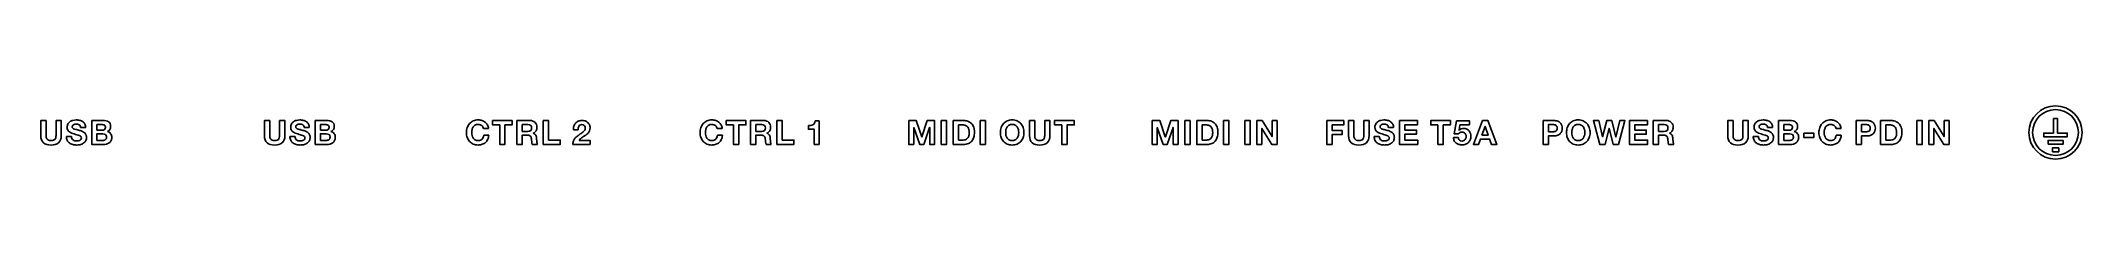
# Model space of a CAD drawing. Header units: millimetres. Extents: x -172 to 211, y 60 to 70.
import ezdxf

# ---------------------------------------------------------------- set-up
doc = ezdxf.new("R2010")
doc.units = ezdxf.units.MM
doc.layers.add('CUT', color=7, linetype='Continuous')

msp = doc.modelspace()

# ---------------------------------------------------------------- linework, layer by layer
at = {"layer": 'CUT'}
for points in [[(-170.85, 64.7), (-170.85, 67.5), (-171.84, 67.5), (-171.84, 64.7)], [(-168, 64.7), (-168, 67.5), (-168.99, 67.5), (-168.99, 64.7)], [(-164.37, 66.16), (-163.42, 66.16)], [(-162.3, 67.5), (-162.3, 63), (-160.12, 63)], [(-160.18, 67.5), (-162.3, 67.5)], [(-161.31, 65.68), (-161.31, 66.73), (-160.38, 66.73)], [(-160.31, 65.68), (-161.31, 65.68)], [(-128.92, 64.7), (-128.92, 67.5), (-129.91, 67.5), (-129.91, 64.7)], [(-126.07, 64.7), (-126.07, 67.5), (-127.06, 67.5), (-127.06, 64.7)], [(-122.45, 66.16), (-121.49, 66.16)], [(-120.38, 67.5), (-120.38, 63), (-118.19, 63)], [(-118.26, 67.5), (-120.38, 67.5)], [(-119.39, 65.68), (-119.39, 66.73), (-118.46, 66.73)], [(-118.38, 65.68), (-119.39, 65.68)], [(-88.83, 65.99), (-87.87, 65.99)], [(-85.78, 66.67), (-85.78, 63), (-84.8, 63), (-84.8, 66.67), (-83.45, 66.67), (-83.45, 67.5), (-87.13, 67.5), (-87.13, 66.67), (-85.78, 66.67)], [(-82.55, 67.5), (-82.55, 63), (-81.56, 63), (-81.56, 64.76), (-80.57, 64.76)], [(-80.13, 67.5), (-82.55, 67.5)], [(-81.56, 65.46), (-81.56, 66.73), (-80.48, 66.73)], [(-80.48, 65.46), (-81.56, 65.46)], [(-79.52, 65.12), (-79.52, 65.13)], [(-77.62, 67.5), (-77.62, 63), (-74.44, 63), (-74.44, 63.83), (-76.63, 63.83), (-76.63, 67.5), (-77.62, 67.5)], [(-71.96, 65.72), (-71.1, 65.72)], [(-45, 65.99), (-44.05, 65.99)], [(-41.96, 66.67), (-41.96, 63), (-40.97, 63), (-40.97, 66.67), (-39.62, 66.67), (-39.62, 67.5), (-43.31, 67.5), (-43.31, 66.67), (-41.96, 66.67)], [(-38.73, 67.5), (-38.73, 63), (-37.74, 63), (-37.74, 64.76), (-36.75, 64.76)], [(-36.3, 67.5), (-38.73, 67.5)], [(-37.74, 65.46), (-37.74, 66.73), (-36.65, 66.73)], [(-36.65, 65.46), (-37.74, 65.46)], [(-35.7, 65.12), (-35.7, 65.13)], [(-33.8, 67.5), (-33.8, 63), (-30.62, 63), (-30.62, 63.83), (-32.81, 63.83), (-32.81, 67.5), (-33.8, 67.5)], [(-27.9, 66.54), (-27.9, 65.86), (-26.79, 65.86), (-26.79, 63), (-25.89, 63)], [(-25.89, 63), (-25.89, 67.41), (-26.61, 67.41)], [(-9.07, 67.5), (-9.07, 63), (-8.14, 63), (-8.14, 66.16), (-8.13, 66.16), (-7.02, 63), (-6.26, 63), (-5.16, 66.19), (-5.15, 66.19), (-5.15, 63), (-4.22, 63), (-4.22, 67.5), (-5.61, 67.5), (-6.61, 64.41), (-6.62, 64.41), (-7.67, 67.5), (-9.07, 67.5)], [(-2.97, 67.5), (-2.97, 63), (-1.98, 63), (-1.98, 67.5), (-2.97, 67.5)], [(-0.73, 67.5), (-0.73, 63), (1.21, 63)], [(1.21, 67.5), (-0.73, 67.5)], [(0.26, 63.83), (0.26, 66.67), (0.96, 66.67)], [(4.31, 67.5), (4.31, 63), (5.3, 63), (5.3, 67.5), (4.31, 67.5)], [(14.56, 64.7), (14.56, 67.5), (13.57, 67.5), (13.57, 64.7)], [(17.41, 64.7), (17.41, 67.5), (16.42, 67.5), (16.42, 64.7)], [(19.63, 66.67), (19.63, 63), (20.62, 63), (20.62, 66.67), (21.97, 66.67), (21.97, 67.5), (18.28, 67.5), (18.28, 66.67), (19.63, 66.67)], [(36.6, 67.5), (36.6, 63), (37.52, 63), (37.52, 66.16), (37.54, 66.16), (38.64, 63), (39.4, 63), (40.5, 66.19), (40.52, 66.19), (40.52, 63), (41.44, 63), (41.44, 67.5), (40.05, 67.5), (39.05, 64.41), (39.04, 64.41), (37.99, 67.5), (36.6, 67.5)], [(42.69, 67.5), (42.69, 63), (43.68, 63), (43.68, 67.5), (42.69, 67.5)], [(44.93, 67.5), (44.93, 63), (46.87, 63)], [(46.87, 67.5), (44.93, 67.5)], [(45.92, 63.83), (45.92, 66.67), (46.62, 66.67)], [(49.98, 67.5), (49.98, 63), (50.97, 63), (50.97, 67.5), (49.98, 67.5)], [(53.97, 67.5), (53.97, 63), (54.96, 63), (54.96, 67.5), (53.97, 67.5)], [(56.2, 67.5), (56.2, 63), (57.13, 63), (57.13, 66.01), (57.14, 66.01), (59.01, 63), (60, 63), (60, 67.5), (59.08, 67.5), (59.08, 64.48), (59.06, 64.48), (57.19, 67.5), (56.2, 67.5)], [(69.32, 67.5), (69.32, 63), (70.31, 63), (70.31, 64.86), (72.2, 64.86), (72.2, 65.63), (70.31, 65.63), (70.31, 66.67), (72.49, 66.67), (72.49, 67.5), (69.32, 67.5)], [(74.41, 64.7), (74.41, 67.5), (73.42, 67.5), (73.42, 64.7)], [(77.26, 64.7), (77.26, 67.5), (76.27, 67.5), (76.27, 64.7)], [(80.88, 66.16), (81.84, 66.16)], [(82.95, 67.5), (82.95, 63), (86.37, 63), (86.37, 63.83), (83.94, 63.83), (83.94, 64.93), (86.12, 64.93), (86.12, 65.7), (83.94, 65.7), (83.94, 66.67), (86.32, 66.67), (86.32, 67.5), (82.95, 67.5)], [(90.16, 66.67), (90.16, 63), (91.15, 63), (91.15, 66.67), (92.5, 66.67), (92.5, 67.5), (88.82, 67.5), (88.82, 66.67), (90.16, 66.67)], [(96.11, 66.67), (96.11, 67.41), (93.65, 67.41), (93.22, 64.97), (94.02, 64.97)], [(94.13, 65.66), (94.12, 65.67), (94.29, 66.67), (96.11, 66.67)], [(98.51, 67.5), (96.81, 63), (97.8, 63), (98.16, 64), (99.84, 64), (100.18, 63), (101.21, 63), (99.52, 67.5), (98.51, 67.5)], [(98.41, 64.74), (99, 66.39), (99.01, 66.39), (99.58, 64.74), (98.41, 64.74)], [(109.88, 67.5), (109.88, 63), (110.87, 63), (110.87, 64.61), (111.91, 64.61)], [(111.91, 67.5), (109.88, 67.5)], [(110.87, 65.38), (110.87, 66.73), (111.64, 66.73)], [(111.64, 65.38), (110.87, 65.38)], [(124.03, 63), (125.24, 67.5), (124.27, 67.5), (123.53, 64.4), (123.52, 64.4), (122.75, 67.5), (121.83, 67.5), (121.04, 64.44), (121.03, 64.44), (120.32, 67.5), (119.33, 67.5), (120.52, 63), (121.52, 63), (122.27, 66.06), (122.29, 66.06), (123.05, 63), (124.03, 63)], [(126.07, 67.5), (126.07, 63), (129.49, 63), (129.49, 63.83), (127.06, 63.83), (127.06, 64.93), (129.24, 64.93), (129.24, 65.7), (127.06, 65.7), (127.06, 66.67), (129.44, 66.67), (129.44, 67.5), (126.07, 67.5)], [(130.54, 67.5), (130.54, 63), (131.53, 63), (131.53, 64.76), (132.52, 64.76)], [(132.96, 67.5), (130.54, 67.5)], [(131.53, 65.46), (131.53, 66.73), (132.61, 66.73)], [(132.61, 65.46), (131.53, 65.46)], [(133.57, 65.12), (133.57, 65.13)], [(145.5, 64.7), (145.5, 67.5), (144.51, 67.5), (144.51, 64.7)], [(148.35, 64.7), (148.35, 67.5), (147.36, 67.5), (147.36, 64.7)], [(151.97, 66.16), (152.93, 66.16)], [(154.04, 67.5), (154.04, 63), (156.22, 63)], [(156.16, 67.5), (154.04, 67.5)], [(155.03, 65.68), (155.03, 66.73), (155.96, 66.73)], [(156.04, 65.68), (155.03, 65.68)], [(158.76, 65.11), (158.76, 64.34), (160.66, 64.34), (160.66, 65.11), (158.76, 65.11)], [(164.8, 65.99), (165.76, 65.99)], [(168.6, 67.5), (168.6, 63), (169.59, 63), (169.59, 64.61), (170.63, 64.61)], [(170.63, 67.5), (168.6, 67.5)], [(169.59, 65.38), (169.59, 66.73), (170.36, 66.73)], [(170.36, 65.38), (169.59, 65.38)], [(173.18, 67.5), (173.18, 63), (175.13, 63)], [(175.13, 67.5), (173.18, 67.5)], [(174.17, 63.83), (174.17, 66.67), (174.88, 66.67)], [(179.99, 67.5), (179.99, 63), (180.97, 63), (180.97, 67.5), (179.99, 67.5)], [(182.22, 67.5), (182.22, 63), (183.15, 63), (183.15, 66.01), (183.16, 66.01), (185.03, 63), (186.02, 63), (186.02, 67.5), (185.1, 67.5), (185.1, 64.48), (185.08, 64.48), (183.21, 67.5), (182.22, 67.5)], [(205.62, 65.15), (203.77, 65.15), (203.77, 64.45), (208.18, 64.45), (208.18, 65.15), (206.32, 65.15), (206.32, 67.85), (205.62, 67.85), (205.62, 65.15)], [(-166.09, 64.49), (-167.05, 64.49)], [(-161.31, 63.77), (-161.31, 65), (-160.23, 65)], [(-160.25, 63.77), (-161.31, 63.77)], [(-124.17, 64.49), (-125.13, 64.49)], [(-119.39, 63.77), (-119.39, 65), (-118.31, 65)], [(-118.33, 63.77), (-119.39, 63.77)], [(-87.83, 64.73), (-88.79, 64.73)], [(-79.67, 63), (-78.68, 63)], [(-72.06, 63), (-68.82, 63), (-68.82, 63.77), (-70.9, 63.77)], [(-44.01, 64.73), (-44.97, 64.73)], [(-35.84, 63), (-34.85, 63)], [(1.14, 63.83), (0.26, 63.83)], [(46.8, 63.83), (45.92, 63.83)], [(79.16, 64.49), (78.2, 64.49)], [(93.97, 64.31), (93.08, 64.31)], [(133.42, 63), (134.41, 63)], [(150.25, 64.49), (149.29, 64.49)], [(155.03, 63.77), (155.03, 65), (156.11, 65)], [(156.09, 63.77), (155.03, 63.77)], [(165.8, 64.73), (164.84, 64.73)], [(175.06, 63.83), (174.17, 63.83)], [(204.57, 63.05), (207.38, 63.05), (207.38, 63.75), (204.57, 63.75), (204.57, 63.05)], [(205.38, 61.65), (206.57, 61.65), (206.57, 62.35), (205.38, 62.35), (205.38, 61.65)]]:
    msp.add_lwpolyline(points, dxfattribs=at)
for points, knots in [([(210.98, 65.25), (210.98, 68.01), (208.74, 70.25), (205.98, 70.25), (203.21, 70.25), (200.98, 68.01), (200.98, 65.25), (200.98, 62.49), (203.21, 60.25), (205.98, 60.25), (208.74, 60.25), (210.98, 62.49), (210.98, 65.25)], [0, 0, 0, 0, 1, 1, 1, 2, 2, 2, 3, 3, 3, 4, 4, 4, 4]), ([(205.98, 60.95), (203.6, 60.95), (201.68, 62.88), (201.68, 65.25), (201.68, 67.62), (203.6, 69.55), (205.98, 69.55), (208.35, 69.55), (210.27, 67.62), (210.27, 65.25), (210.27, 62.88), (208.35, 60.95), (205.98, 60.95)], [0, 0, 0, 0, 1, 1, 1, 2, 2, 2, 3, 3, 3, 4, 4, 4, 4]), ([(-167.05, 64.49), (-167.06, 64.22), (-167.01, 63.98), (-166.9, 63.78), (-166.8, 63.57), (-166.65, 63.41), (-166.48, 63.28), (-166.3, 63.15), (-166.09, 63.05), (-165.86, 62.99), (-165.62, 62.93), (-165.38, 62.9), (-165.14, 62.9), (-164.83, 62.9), (-164.56, 62.93), (-164.33, 63.01), (-164.09, 63.08), (-163.9, 63.18), (-163.74, 63.31), (-163.58, 63.43), (-163.46, 63.59), (-163.38, 63.76), (-163.3, 63.94), (-163.26, 64.13), (-163.26, 64.34), (-163.26, 64.59), (-163.32, 64.8), (-163.43, 64.96), (-163.53, 65.12), (-163.66, 65.25), (-163.81, 65.34), (-163.95, 65.44), (-164.1, 65.51), (-164.25, 65.56), (-164.4, 65.6), (-164.52, 65.63), (-164.6, 65.65)], [0, 0, 0, 0, 1, 1, 1, 2, 2, 2, 3, 3, 3, 4, 4, 4, 5, 5, 5, 6, 6, 6, 7, 7, 7, 8, 8, 8, 9, 9, 9, 10, 10, 10, 11, 11, 11, 12, 12, 12, 12]), ([(-163.42, 66.16), (-163.42, 66.42), (-163.47, 66.64), (-163.56, 66.82), (-163.66, 67.01), (-163.8, 67.16), (-163.96, 67.27), (-164.13, 67.39), (-164.32, 67.48), (-164.54, 67.53), (-164.76, 67.58), (-164.98, 67.61), (-165.22, 67.61), (-165.42, 67.61), (-165.62, 67.58), (-165.82, 67.53), (-166.02, 67.47), (-166.21, 67.39), (-166.37, 67.27), (-166.52, 67.16), (-166.65, 67.02), (-166.75, 66.85), (-166.85, 66.68), (-166.9, 66.48), (-166.9, 66.25), (-166.9, 66.04), (-166.86, 65.86), (-166.78, 65.72), (-166.71, 65.57), (-166.6, 65.45), (-166.48, 65.36), (-166.35, 65.26), (-166.21, 65.18), (-166.05, 65.12), (-165.89, 65.06), (-165.73, 65.01), (-165.56, 64.97)], [0, 0, 0, 0, 1, 1, 1, 2, 2, 2, 3, 3, 3, 4, 4, 4, 5, 5, 5, 6, 6, 6, 7, 7, 7, 8, 8, 8, 9, 9, 9, 10, 10, 10, 11, 11, 11, 12, 12, 12, 12]), ([(-164.6, 65.65), (-164.88, 65.72), (-165.11, 65.78), (-165.28, 65.82), (-165.46, 65.87), (-165.6, 65.92), (-165.69, 65.96), (-165.79, 66.01), (-165.86, 66.06), (-165.89, 66.11), (-165.93, 66.17), (-165.94, 66.24), (-165.94, 66.33), (-165.94, 66.42), (-165.92, 66.5), (-165.88, 66.57), (-165.84, 66.63), (-165.78, 66.68), (-165.72, 66.72), (-165.65, 66.77), (-165.58, 66.8), (-165.5, 66.81), (-165.42, 66.83), (-165.34, 66.84), (-165.26, 66.84), (-165.14, 66.84), (-165.03, 66.83), (-164.93, 66.81), (-164.82, 66.79), (-164.73, 66.75), (-164.65, 66.7), (-164.57, 66.65), (-164.51, 66.58), (-164.46, 66.49), (-164.41, 66.4), (-164.38, 66.29), (-164.37, 66.16)], [0, 0, 0, 0, 1, 1, 1, 2, 2, 2, 3, 3, 3, 4, 4, 4, 5, 5, 5, 6, 6, 6, 7, 7, 7, 8, 8, 8, 9, 9, 9, 10, 10, 10, 11, 11, 11, 12, 12, 12, 12]), ([(-160.38, 66.73), (-160.3, 66.73), (-160.21, 66.72), (-160.13, 66.71), (-160.05, 66.69), (-159.97, 66.67), (-159.91, 66.63), (-159.85, 66.59), (-159.8, 66.54), (-159.76, 66.47), (-159.72, 66.41), (-159.7, 66.32), (-159.7, 66.21), (-159.7, 66.03), (-159.76, 65.89), (-159.87, 65.8), (-159.99, 65.72), (-160.13, 65.68), (-160.31, 65.68)], [0, 0, 0, 0, 1, 1, 1, 2, 2, 2, 3, 3, 3, 4, 4, 4, 5, 5, 5, 6, 6, 6, 6]), ([(-159.36, 65.45), (-159.16, 65.54), (-159, 65.67), (-158.9, 65.82), (-158.8, 65.97), (-158.75, 66.16), (-158.75, 66.38), (-158.75, 66.59), (-158.78, 66.77), (-158.85, 66.91), (-158.92, 67.06), (-159.02, 67.17), (-159.14, 67.26), (-159.27, 67.34), (-159.42, 67.41), (-159.6, 67.44), (-159.77, 67.48), (-159.97, 67.5), (-160.18, 67.5)], [0, 0, 0, 0, 1, 1, 1, 2, 2, 2, 3, 3, 3, 4, 4, 4, 5, 5, 5, 6, 6, 6, 6]), ([(-160.12, 63), (-159.92, 63), (-159.72, 63.03), (-159.53, 63.08), (-159.34, 63.13), (-159.17, 63.2), (-159.02, 63.31), (-158.87, 63.41), (-158.75, 63.55), (-158.66, 63.72), (-158.58, 63.88), (-158.53, 64.08), (-158.53, 64.3), (-158.53, 64.59), (-158.6, 64.83), (-158.74, 65.03), (-158.87, 65.23), (-159.08, 65.37), (-159.36, 65.45)], [0, 0, 0, 0, 1, 1, 1, 2, 2, 2, 3, 3, 3, 4, 4, 4, 5, 5, 5, 6, 6, 6, 6]), ([(-125.13, 64.49), (-125.13, 64.22), (-125.08, 63.98), (-124.98, 63.78), (-124.87, 63.57), (-124.73, 63.41), (-124.55, 63.28), (-124.37, 63.15), (-124.17, 63.05), (-123.93, 62.99), (-123.7, 62.93), (-123.46, 62.9), (-123.21, 62.9), (-122.9, 62.9), (-122.63, 62.93), (-122.4, 63.01), (-122.17, 63.08), (-121.97, 63.18), (-121.82, 63.31), (-121.66, 63.43), (-121.54, 63.59), (-121.46, 63.76), (-121.38, 63.94), (-121.34, 64.13), (-121.34, 64.34), (-121.34, 64.59), (-121.39, 64.8), (-121.5, 64.96), (-121.61, 65.12), (-121.73, 65.25), (-121.88, 65.34), (-122.03, 65.44), (-122.18, 65.51), (-122.33, 65.56), (-122.48, 65.6), (-122.59, 65.63), (-122.68, 65.65)], [0, 0, 0, 0, 1, 1, 1, 2, 2, 2, 3, 3, 3, 4, 4, 4, 5, 5, 5, 6, 6, 6, 7, 7, 7, 8, 8, 8, 9, 9, 9, 10, 10, 10, 11, 11, 11, 12, 12, 12, 12]), ([(-121.49, 66.16), (-121.49, 66.42), (-121.54, 66.64), (-121.64, 66.82), (-121.74, 67.01), (-121.87, 67.16), (-122.04, 67.27), (-122.21, 67.39), (-122.4, 67.48), (-122.62, 67.53), (-122.83, 67.58), (-123.06, 67.61), (-123.29, 67.61), (-123.49, 67.61), (-123.7, 67.58), (-123.9, 67.53), (-124.1, 67.47), (-124.28, 67.39), (-124.44, 67.27), (-124.6, 67.16), (-124.73, 67.02), (-124.83, 66.85), (-124.93, 66.68), (-124.98, 66.48), (-124.98, 66.25), (-124.98, 66.04), (-124.94, 65.86), (-124.86, 65.72), (-124.78, 65.57), (-124.68, 65.45), (-124.55, 65.36), (-124.43, 65.26), (-124.28, 65.18), (-124.13, 65.12), (-123.97, 65.06), (-123.8, 65.01), (-123.63, 64.97)], [0, 0, 0, 0, 1, 1, 1, 2, 2, 2, 3, 3, 3, 4, 4, 4, 5, 5, 5, 6, 6, 6, 7, 7, 7, 8, 8, 8, 9, 9, 9, 10, 10, 10, 11, 11, 11, 12, 12, 12, 12]), ([(-122.68, 65.65), (-122.96, 65.72), (-123.19, 65.78), (-123.36, 65.82), (-123.53, 65.87), (-123.67, 65.92), (-123.77, 65.96), (-123.87, 66.01), (-123.93, 66.06), (-123.97, 66.11), (-124, 66.17), (-124.02, 66.24), (-124.02, 66.33), (-124.02, 66.42), (-124, 66.5), (-123.96, 66.57), (-123.91, 66.63), (-123.86, 66.68), (-123.79, 66.72), (-123.73, 66.77), (-123.66, 66.8), (-123.58, 66.81), (-123.5, 66.83), (-123.42, 66.84), (-123.34, 66.84), (-123.22, 66.84), (-123.1, 66.83), (-123, 66.81), (-122.9, 66.79), (-122.81, 66.75), (-122.73, 66.7), (-122.65, 66.65), (-122.58, 66.58), (-122.53, 66.49), (-122.49, 66.4), (-122.46, 66.29), (-122.45, 66.16)], [0, 0, 0, 0, 1, 1, 1, 2, 2, 2, 3, 3, 3, 4, 4, 4, 5, 5, 5, 6, 6, 6, 7, 7, 7, 8, 8, 8, 9, 9, 9, 10, 10, 10, 11, 11, 11, 12, 12, 12, 12]), ([(-118.46, 66.73), (-118.37, 66.73), (-118.29, 66.72), (-118.2, 66.71), (-118.12, 66.69), (-118.05, 66.67), (-117.99, 66.63), (-117.92, 66.59), (-117.87, 66.54), (-117.84, 66.47), (-117.8, 66.41), (-117.78, 66.32), (-117.78, 66.21), (-117.78, 66.03), (-117.84, 65.89), (-117.95, 65.8), (-118.06, 65.72), (-118.21, 65.68), (-118.38, 65.68)], [0, 0, 0, 0, 1, 1, 1, 2, 2, 2, 3, 3, 3, 4, 4, 4, 5, 5, 5, 6, 6, 6, 6]), ([(-117.43, 65.45), (-117.23, 65.54), (-117.08, 65.67), (-116.97, 65.82), (-116.87, 65.97), (-116.82, 66.16), (-116.82, 66.38), (-116.82, 66.59), (-116.86, 66.77), (-116.92, 66.91), (-116.99, 67.06), (-117.09, 67.17), (-117.22, 67.26), (-117.34, 67.34), (-117.49, 67.41), (-117.67, 67.44), (-117.85, 67.48), (-118.04, 67.5), (-118.26, 67.5)], [0, 0, 0, 0, 1, 1, 1, 2, 2, 2, 3, 3, 3, 4, 4, 4, 5, 5, 5, 6, 6, 6, 6]), ([(-118.19, 63), (-117.99, 63), (-117.8, 63.03), (-117.61, 63.08), (-117.41, 63.13), (-117.24, 63.2), (-117.09, 63.31), (-116.95, 63.41), (-116.83, 63.55), (-116.74, 63.72), (-116.65, 63.88), (-116.61, 64.08), (-116.61, 64.3), (-116.61, 64.59), (-116.67, 64.83), (-116.81, 65.03), (-116.95, 65.23), (-117.15, 65.37), (-117.43, 65.45)], [0, 0, 0, 0, 1, 1, 1, 2, 2, 2, 3, 3, 3, 4, 4, 4, 5, 5, 5, 6, 6, 6, 6]), ([(-87.87, 65.99), (-87.9, 66.25), (-87.97, 66.48), (-88.09, 66.68), (-88.2, 66.88), (-88.34, 67.05), (-88.52, 67.19), (-88.69, 67.32), (-88.89, 67.43), (-89.11, 67.5), (-89.33, 67.57), (-89.56, 67.61), (-89.81, 67.61), (-90.16, 67.61), (-90.47, 67.55), (-90.74, 67.42), (-91.02, 67.3), (-91.25, 67.13), (-91.44, 66.92), (-91.63, 66.71), (-91.77, 66.45), (-91.87, 66.17), (-91.97, 65.88), (-92.02, 65.57), (-92.02, 65.23), (-92.02, 64.9), (-91.97, 64.6), (-91.87, 64.31), (-91.77, 64.03), (-91.63, 63.78), (-91.44, 63.57), (-91.25, 63.36), (-91.02, 63.2), (-90.74, 63.08), (-90.47, 62.96), (-90.16, 62.9), (-89.81, 62.9), (-89.53, 62.9), (-89.28, 62.94), (-89.05, 63.03), (-88.82, 63.11), (-88.62, 63.23), (-88.44, 63.39), (-88.27, 63.55), (-88.13, 63.74), (-88.03, 63.97), (-87.92, 64.2), (-87.86, 64.45), (-87.83, 64.73)], [0, 0, 0, 0, 1, 1, 1, 2, 2, 2, 3, 3, 3, 4, 4, 4, 5, 5, 5, 6, 6, 6, 7, 7, 7, 8, 8, 8, 9, 9, 9, 10, 10, 10, 11, 11, 11, 12, 12, 12, 13, 13, 13, 14, 14, 14, 15, 15, 15, 16, 16, 16, 16]), ([(-88.79, 64.73), (-88.83, 64.43), (-88.93, 64.19), (-89.1, 64), (-89.27, 63.82), (-89.51, 63.72), (-89.81, 63.72), (-90.03, 63.72), (-90.22, 63.77), (-90.38, 63.85), (-90.53, 63.94), (-90.66, 64.05), (-90.76, 64.2), (-90.85, 64.34), (-90.92, 64.5), (-90.97, 64.68), (-91.01, 64.86), (-91.03, 65.04), (-91.03, 65.23), (-91.03, 65.43), (-91.01, 65.62), (-90.97, 65.8), (-90.92, 65.99), (-90.85, 66.15), (-90.76, 66.3), (-90.66, 66.44), (-90.53, 66.56), (-90.38, 66.65), (-90.22, 66.73), (-90.03, 66.78), (-89.81, 66.78), (-89.69, 66.78), (-89.57, 66.76), (-89.46, 66.72), (-89.35, 66.68), (-89.25, 66.62), (-89.16, 66.55), (-89.07, 66.48), (-89, 66.39), (-88.94, 66.3), (-88.88, 66.2), (-88.85, 66.1), (-88.83, 65.99)], [0, 0, 0, 0, 1, 1, 1, 2, 2, 2, 3, 3, 3, 4, 4, 4, 5, 5, 5, 6, 6, 6, 7, 7, 7, 8, 8, 8, 9, 9, 9, 10, 10, 10, 11, 11, 11, 12, 12, 12, 13, 13, 13, 14, 14, 14, 14]), ([(-80.48, 66.73), (-80.25, 66.73), (-80.08, 66.68), (-79.97, 66.58), (-79.85, 66.48), (-79.8, 66.33), (-79.8, 66.11), (-79.8, 65.88), (-79.85, 65.72), (-79.97, 65.62), (-80.08, 65.51), (-80.25, 65.46), (-80.48, 65.46)], [0, 0, 0, 0, 1, 1, 1, 2, 2, 2, 3, 3, 3, 4, 4, 4, 4]), ([(-79.52, 65.13), (-79.27, 65.23), (-79.09, 65.38), (-78.97, 65.57), (-78.86, 65.76), (-78.81, 65.99), (-78.81, 66.26), (-78.81, 66.43), (-78.84, 66.59), (-78.9, 66.74), (-78.96, 66.89), (-79.05, 67.02), (-79.16, 67.13), (-79.28, 67.25), (-79.42, 67.34), (-79.58, 67.4), (-79.74, 67.47), (-79.92, 67.5), (-80.13, 67.5)], [0, 0, 0, 0, 1, 1, 1, 2, 2, 2, 3, 3, 3, 4, 4, 4, 5, 5, 5, 6, 6, 6, 6]), ([(-78.86, 64.07), (-78.87, 64.18), (-78.89, 64.29), (-78.91, 64.41), (-78.94, 64.52), (-78.97, 64.62), (-79.02, 64.72), (-79.07, 64.81), (-79.14, 64.89), (-79.22, 64.96), (-79.3, 65.03), (-79.4, 65.08), (-79.52, 65.12)], [0, 0, 0, 0, 1, 1, 1, 2, 2, 2, 3, 3, 3, 4, 4, 4, 4]), ([(-71.1, 65.72), (-71.1, 65.83), (-71.09, 65.95), (-71.07, 66.07), (-71.04, 66.19), (-71, 66.3), (-70.95, 66.4), (-70.89, 66.5), (-70.82, 66.58), (-70.73, 66.64), (-70.64, 66.7), (-70.53, 66.73), (-70.4, 66.73), (-70.21, 66.73), (-70.05, 66.67), (-69.92, 66.55), (-69.8, 66.43), (-69.74, 66.26), (-69.74, 66.05), (-69.74, 65.92), (-69.77, 65.8), (-69.83, 65.69), (-69.89, 65.59), (-69.97, 65.49), (-70.06, 65.41), (-70.15, 65.32), (-70.25, 65.25), (-70.36, 65.18), (-70.47, 65.11), (-70.57, 65.04), (-70.67, 64.97), (-70.85, 64.84), (-71.03, 64.71), (-71.2, 64.59), (-71.37, 64.46), (-71.52, 64.32), (-71.65, 64.18), (-71.77, 64.03), (-71.87, 63.86), (-71.95, 63.67), (-72.02, 63.48), (-72.06, 63.26), (-72.06, 63)], [0, 0, 0, 0, 1, 1, 1, 2, 2, 2, 3, 3, 3, 4, 4, 4, 5, 5, 5, 6, 6, 6, 7, 7, 7, 8, 8, 8, 9, 9, 9, 10, 10, 10, 11, 11, 11, 12, 12, 12, 13, 13, 13, 14, 14, 14, 14]), ([(-70.9, 63.77), (-70.8, 63.92), (-70.67, 64.05), (-70.53, 64.17), (-70.38, 64.28), (-70.24, 64.39), (-70.09, 64.48), (-69.93, 64.58), (-69.78, 64.68), (-69.63, 64.78), (-69.49, 64.88), (-69.35, 65), (-69.23, 65.12), (-69.12, 65.24), (-69.02, 65.39), (-68.95, 65.55), (-68.88, 65.71), (-68.84, 65.9), (-68.84, 66.12), (-68.84, 66.33), (-68.88, 66.53), (-68.97, 66.7), (-69.05, 66.87), (-69.16, 67.02), (-69.3, 67.13), (-69.44, 67.25), (-69.6, 67.34), (-69.78, 67.41), (-69.96, 67.47), (-70.15, 67.5), (-70.36, 67.5), (-70.62, 67.5), (-70.86, 67.45), (-71.06, 67.36), (-71.26, 67.27), (-71.43, 67.15), (-71.57, 66.99), (-71.7, 66.82), (-71.8, 66.64), (-71.87, 66.42), (-71.94, 66.2), (-71.97, 65.97), (-71.96, 65.72)], [0, 0, 0, 0, 1, 1, 1, 2, 2, 2, 3, 3, 3, 4, 4, 4, 5, 5, 5, 6, 6, 6, 7, 7, 7, 8, 8, 8, 9, 9, 9, 10, 10, 10, 11, 11, 11, 12, 12, 12, 13, 13, 13, 14, 14, 14, 14]), ([(-44.05, 65.99), (-44.08, 66.25), (-44.15, 66.48), (-44.26, 66.68), (-44.37, 66.88), (-44.52, 67.05), (-44.69, 67.19), (-44.87, 67.32), (-45.06, 67.43), (-45.28, 67.5), (-45.51, 67.57), (-45.74, 67.61), (-45.99, 67.61), (-46.33, 67.61), (-46.64, 67.55), (-46.92, 67.42), (-47.19, 67.3), (-47.42, 67.13), (-47.61, 66.92), (-47.8, 66.71), (-47.95, 66.45), (-48.05, 66.17), (-48.15, 65.88), (-48.2, 65.57), (-48.2, 65.23), (-48.2, 64.9), (-48.15, 64.6), (-48.05, 64.31), (-47.95, 64.03), (-47.8, 63.78), (-47.61, 63.57), (-47.42, 63.36), (-47.19, 63.2), (-46.92, 63.08), (-46.64, 62.96), (-46.33, 62.9), (-45.99, 62.9), (-45.71, 62.9), (-45.46, 62.94), (-45.22, 63.03), (-44.99, 63.11), (-44.79, 63.23), (-44.62, 63.39), (-44.45, 63.55), (-44.31, 63.74), (-44.2, 63.97), (-44.1, 64.2), (-44.03, 64.45), (-44.01, 64.73)], [0, 0, 0, 0, 1, 1, 1, 2, 2, 2, 3, 3, 3, 4, 4, 4, 5, 5, 5, 6, 6, 6, 7, 7, 7, 8, 8, 8, 9, 9, 9, 10, 10, 10, 11, 11, 11, 12, 12, 12, 13, 13, 13, 14, 14, 14, 15, 15, 15, 16, 16, 16, 16]), ([(-44.97, 64.73), (-45, 64.43), (-45.11, 64.19), (-45.28, 64), (-45.45, 63.82), (-45.68, 63.72), (-45.99, 63.72), (-46.21, 63.72), (-46.4, 63.77), (-46.55, 63.85), (-46.71, 63.94), (-46.84, 64.05), (-46.93, 64.2), (-47.03, 64.34), (-47.1, 64.5), (-47.14, 64.68), (-47.19, 64.86), (-47.21, 65.04), (-47.21, 65.23), (-47.21, 65.43), (-47.19, 65.62), (-47.14, 65.8), (-47.1, 65.99), (-47.03, 66.15), (-46.93, 66.3), (-46.84, 66.44), (-46.71, 66.56), (-46.55, 66.65), (-46.4, 66.73), (-46.21, 66.78), (-45.99, 66.78), (-45.87, 66.78), (-45.75, 66.76), (-45.64, 66.72), (-45.53, 66.68), (-45.43, 66.62), (-45.34, 66.55), (-45.25, 66.48), (-45.18, 66.39), (-45.12, 66.3), (-45.06, 66.2), (-45.02, 66.1), (-45, 65.99)], [0, 0, 0, 0, 1, 1, 1, 2, 2, 2, 3, 3, 3, 4, 4, 4, 5, 5, 5, 6, 6, 6, 7, 7, 7, 8, 8, 8, 9, 9, 9, 10, 10, 10, 11, 11, 11, 12, 12, 12, 13, 13, 13, 14, 14, 14, 14]), ([(-36.65, 66.73), (-36.43, 66.73), (-36.26, 66.68), (-36.14, 66.58), (-36.03, 66.48), (-35.97, 66.33), (-35.97, 66.11), (-35.97, 65.88), (-36.03, 65.72), (-36.14, 65.62), (-36.26, 65.51), (-36.43, 65.46), (-36.65, 65.46)], [0, 0, 0, 0, 1, 1, 1, 2, 2, 2, 3, 3, 3, 4, 4, 4, 4]), ([(-35.7, 65.13), (-35.44, 65.23), (-35.26, 65.38), (-35.15, 65.57), (-35.04, 65.76), (-34.98, 65.99), (-34.98, 66.26), (-34.98, 66.43), (-35.01, 66.59), (-35.07, 66.74), (-35.14, 66.89), (-35.22, 67.02), (-35.34, 67.13), (-35.45, 67.25), (-35.59, 67.34), (-35.76, 67.4), (-35.92, 67.47), (-36.1, 67.5), (-36.3, 67.5)], [0, 0, 0, 0, 1, 1, 1, 2, 2, 2, 3, 3, 3, 4, 4, 4, 5, 5, 5, 6, 6, 6, 6]), ([(-35.04, 64.07), (-35.05, 64.18), (-35.06, 64.29), (-35.09, 64.41), (-35.11, 64.52), (-35.15, 64.62), (-35.2, 64.72), (-35.25, 64.81), (-35.31, 64.89), (-35.39, 64.96), (-35.47, 65.03), (-35.57, 65.08), (-35.7, 65.12)], [0, 0, 0, 0, 1, 1, 1, 2, 2, 2, 3, 3, 3, 4, 4, 4, 4]), ([(-26.61, 67.41), (-26.63, 67.24), (-26.68, 67.1), (-26.76, 66.99), (-26.84, 66.88), (-26.94, 66.78), (-27.06, 66.72), (-27.17, 66.65), (-27.3, 66.6), (-27.45, 66.57), (-27.59, 66.54), (-27.74, 66.53), (-27.9, 66.54)], [0, 0, 0, 0, 1, 1, 1, 2, 2, 2, 3, 3, 3, 4, 4, 4, 4]), ([(0.96, 66.67), (1.21, 66.67), (1.41, 66.63), (1.58, 66.56), (1.74, 66.49), (1.88, 66.39), (1.98, 66.26), (2.08, 66.13), (2.15, 65.98), (2.19, 65.8), (2.24, 65.61), (2.26, 65.41), (2.26, 65.18), (2.26, 64.93), (2.23, 64.72), (2.17, 64.55), (2.1, 64.38), (2.02, 64.24), (1.91, 64.13), (1.81, 64.02), (1.69, 63.95), (1.55, 63.9), (1.42, 63.86), (1.28, 63.83), (1.14, 63.83)], [0, 0, 0, 0, 1, 1, 1, 2, 2, 2, 3, 3, 3, 4, 4, 4, 5, 5, 5, 6, 6, 6, 7, 7, 7, 8, 8, 8, 8]), ([(1.21, 63), (1.55, 63), (1.85, 63.06), (2.11, 63.17), (2.36, 63.29), (2.57, 63.45), (2.74, 63.65), (2.91, 63.85), (3.04, 64.09), (3.12, 64.37), (3.21, 64.64), (3.25, 64.95), (3.25, 65.28), (3.25, 65.65), (3.2, 65.97), (3.1, 66.25), (2.99, 66.53), (2.85, 66.76), (2.67, 66.95), (2.48, 67.13), (2.27, 67.27), (2.02, 67.36), (1.77, 67.45), (1.5, 67.5), (1.21, 67.5)], [0, 0, 0, 0, 1, 1, 1, 2, 2, 2, 3, 3, 3, 4, 4, 4, 5, 5, 5, 6, 6, 6, 7, 7, 7, 8, 8, 8, 8]), ([(8.11, 65.23), (8.11, 64.9), (8.16, 64.6), (8.26, 64.31), (8.36, 64.03), (8.51, 63.78), (8.7, 63.57), (8.88, 63.36), (9.12, 63.2), (9.39, 63.08), (9.67, 62.96), (9.98, 62.9), (10.32, 62.9), (10.67, 62.9), (10.98, 62.96), (11.25, 63.08), (11.53, 63.2), (11.76, 63.36), (11.95, 63.57), (12.14, 63.78), (12.28, 64.03), (12.38, 64.31), (12.48, 64.6), (12.53, 64.9), (12.53, 65.23), (12.53, 65.57), (12.48, 65.88), (12.38, 66.17), (12.28, 66.45), (12.14, 66.71), (11.95, 66.92), (11.76, 67.13), (11.53, 67.3), (11.25, 67.42), (10.98, 67.55), (10.67, 67.61), (10.32, 67.61), (9.98, 67.61), (9.67, 67.55), (9.39, 67.42), (9.12, 67.3), (8.88, 67.13), (8.7, 66.92), (8.51, 66.71), (8.36, 66.45), (8.26, 66.17), (8.16, 65.88), (8.11, 65.57), (8.11, 65.23)], [0, 0, 0, 0, 1, 1, 1, 2, 2, 2, 3, 3, 3, 4, 4, 4, 5, 5, 5, 6, 6, 6, 7, 7, 7, 8, 8, 8, 9, 9, 9, 10, 10, 10, 11, 11, 11, 12, 12, 12, 13, 13, 13, 14, 14, 14, 15, 15, 15, 16, 16, 16, 16]), ([(9.1, 65.23), (9.1, 65.43), (9.12, 65.62), (9.16, 65.8), (9.21, 65.99), (9.28, 66.15), (9.38, 66.3), (9.47, 66.44), (9.6, 66.56), (9.75, 66.65), (9.91, 66.73), (10.1, 66.78), (10.32, 66.78), (10.54, 66.78), (10.73, 66.73), (10.89, 66.65), (11.04, 66.56), (11.17, 66.44), (11.27, 66.3), (11.36, 66.15), (11.43, 65.99), (11.48, 65.8), (11.52, 65.62), (11.54, 65.43), (11.54, 65.23), (11.54, 65.04), (11.52, 64.86), (11.48, 64.68), (11.43, 64.5), (11.36, 64.34), (11.27, 64.2), (11.17, 64.05), (11.04, 63.94), (10.89, 63.85), (10.73, 63.77), (10.54, 63.72), (10.32, 63.72), (10.1, 63.72), (9.91, 63.77), (9.75, 63.85), (9.6, 63.94), (9.47, 64.05), (9.38, 64.2), (9.28, 64.34), (9.21, 64.5), (9.16, 64.68), (9.12, 64.86), (9.1, 65.04), (9.1, 65.23)], [0, 0, 0, 0, 1, 1, 1, 2, 2, 2, 3, 3, 3, 4, 4, 4, 5, 5, 5, 6, 6, 6, 7, 7, 7, 8, 8, 8, 9, 9, 9, 10, 10, 10, 11, 11, 11, 12, 12, 12, 13, 13, 13, 14, 14, 14, 15, 15, 15, 16, 16, 16, 16]), ([(46.62, 66.67), (46.87, 66.67), (47.07, 66.63), (47.24, 66.56), (47.4, 66.49), (47.54, 66.39), (47.64, 66.26), (47.74, 66.13), (47.81, 65.98), (47.86, 65.8), (47.9, 65.61), (47.92, 65.41), (47.92, 65.18), (47.92, 64.93), (47.89, 64.72), (47.83, 64.55), (47.76, 64.38), (47.68, 64.24), (47.58, 64.13), (47.47, 64.02), (47.35, 63.95), (47.22, 63.9), (47.08, 63.86), (46.94, 63.83), (46.8, 63.83)], [0, 0, 0, 0, 1, 1, 1, 2, 2, 2, 3, 3, 3, 4, 4, 4, 5, 5, 5, 6, 6, 6, 7, 7, 7, 8, 8, 8, 8]), ([(46.87, 63), (47.21, 63), (47.51, 63.06), (47.77, 63.17), (48.02, 63.29), (48.23, 63.45), (48.4, 63.65), (48.57, 63.85), (48.7, 64.09), (48.79, 64.37), (48.87, 64.64), (48.91, 64.95), (48.91, 65.28), (48.91, 65.65), (48.86, 65.97), (48.76, 66.25), (48.65, 66.53), (48.51, 66.76), (48.33, 66.95), (48.15, 67.13), (47.93, 67.27), (47.68, 67.36), (47.43, 67.45), (47.16, 67.5), (46.87, 67.5)], [0, 0, 0, 0, 1, 1, 1, 2, 2, 2, 3, 3, 3, 4, 4, 4, 5, 5, 5, 6, 6, 6, 7, 7, 7, 8, 8, 8, 8]), ([(78.2, 64.49), (78.2, 64.22), (78.25, 63.98), (78.35, 63.78), (78.46, 63.57), (78.6, 63.41), (78.78, 63.28), (78.96, 63.15), (79.16, 63.05), (79.4, 62.99), (79.63, 62.93), (79.87, 62.9), (80.12, 62.9), (80.43, 62.9), (80.7, 62.93), (80.93, 63.01), (81.16, 63.08), (81.36, 63.18), (81.51, 63.31), (81.67, 63.43), (81.79, 63.59), (81.87, 63.76), (81.95, 63.94), (81.99, 64.13), (81.99, 64.34), (81.99, 64.59), (81.94, 64.8), (81.83, 64.96), (81.72, 65.12), (81.6, 65.25), (81.45, 65.34), (81.3, 65.44), (81.15, 65.51), (81, 65.56), (80.85, 65.6), (80.74, 65.63), (80.65, 65.65)], [0, 0, 0, 0, 1, 1, 1, 2, 2, 2, 3, 3, 3, 4, 4, 4, 5, 5, 5, 6, 6, 6, 7, 7, 7, 8, 8, 8, 9, 9, 9, 10, 10, 10, 11, 11, 11, 12, 12, 12, 12]), ([(81.84, 66.16), (81.84, 66.42), (81.79, 66.64), (81.69, 66.82), (81.59, 67.01), (81.46, 67.16), (81.29, 67.27), (81.12, 67.39), (80.93, 67.48), (80.71, 67.53), (80.5, 67.58), (80.27, 67.61), (80.04, 67.61), (79.83, 67.61), (79.63, 67.58), (79.43, 67.53), (79.23, 67.47), (79.05, 67.39), (78.89, 67.27), (78.73, 67.16), (78.6, 67.02), (78.5, 66.85), (78.4, 66.68), (78.35, 66.48), (78.35, 66.25), (78.35, 66.04), (78.39, 65.86), (78.47, 65.72), (78.55, 65.57), (78.65, 65.45), (78.78, 65.36), (78.9, 65.26), (79.04, 65.18), (79.2, 65.12), (79.36, 65.06), (79.53, 65.01), (79.7, 64.97)], [0, 0, 0, 0, 1, 1, 1, 2, 2, 2, 3, 3, 3, 4, 4, 4, 5, 5, 5, 6, 6, 6, 7, 7, 7, 8, 8, 8, 9, 9, 9, 10, 10, 10, 11, 11, 11, 12, 12, 12, 12]), ([(80.65, 65.65), (80.37, 65.72), (80.14, 65.78), (79.97, 65.82), (79.8, 65.87), (79.66, 65.92), (79.56, 65.96), (79.46, 66.01), (79.4, 66.06), (79.36, 66.11), (79.33, 66.17), (79.31, 66.24), (79.31, 66.33), (79.31, 66.42), (79.33, 66.5), (79.37, 66.57), (79.42, 66.63), (79.47, 66.68), (79.54, 66.72), (79.6, 66.77), (79.67, 66.8), (79.75, 66.81), (79.83, 66.83), (79.91, 66.84), (79.99, 66.84), (80.11, 66.84), (80.23, 66.83), (80.33, 66.81), (80.43, 66.79), (80.52, 66.75), (80.6, 66.7), (80.68, 66.65), (80.75, 66.58), (80.8, 66.49), (80.84, 66.4), (80.87, 66.29), (80.88, 66.16)], [0, 0, 0, 0, 1, 1, 1, 2, 2, 2, 3, 3, 3, 4, 4, 4, 5, 5, 5, 6, 6, 6, 7, 7, 7, 8, 8, 8, 9, 9, 9, 10, 10, 10, 11, 11, 11, 12, 12, 12, 12]), ([(94.02, 64.97), (94.11, 65.09), (94.2, 65.18), (94.31, 65.24), (94.41, 65.3), (94.54, 65.33), (94.7, 65.33), (94.82, 65.33), (94.93, 65.3), (95.02, 65.26), (95.11, 65.22), (95.19, 65.16), (95.26, 65.09), (95.32, 65.01), (95.37, 64.92), (95.41, 64.82), (95.44, 64.72), (95.46, 64.61), (95.46, 64.5), (95.46, 64.39), (95.44, 64.28), (95.41, 64.18), (95.37, 64.08), (95.32, 63.99), (95.25, 63.91), (95.19, 63.83), (95.11, 63.77), (95.01, 63.72), (94.92, 63.67), (94.81, 63.65), (94.7, 63.65), (94.49, 63.65), (94.33, 63.71), (94.2, 63.83), (94.07, 63.95), (93.99, 64.11), (93.97, 64.31)], [0, 0, 0, 0, 1, 1, 1, 2, 2, 2, 3, 3, 3, 4, 4, 4, 5, 5, 5, 6, 6, 6, 7, 7, 7, 8, 8, 8, 9, 9, 9, 10, 10, 10, 11, 11, 11, 12, 12, 12, 12]), ([(94.72, 62.92), (94.94, 62.91), (95.15, 62.95), (95.35, 63.03), (95.54, 63.11), (95.72, 63.22), (95.87, 63.36), (96.01, 63.5), (96.13, 63.67), (96.22, 63.87), (96.31, 64.06), (96.35, 64.27), (96.35, 64.5), (96.35, 64.71), (96.32, 64.9), (96.26, 65.08), (96.2, 65.27), (96.11, 65.42), (96, 65.56), (95.88, 65.69), (95.74, 65.8), (95.57, 65.88), (95.4, 65.96), (95.21, 66), (94.99, 66), (94.82, 66), (94.66, 65.97), (94.52, 65.92), (94.38, 65.87), (94.25, 65.78), (94.13, 65.66)], [0, 0, 0, 0, 1, 1, 1, 2, 2, 2, 3, 3, 3, 4, 4, 4, 5, 5, 5, 6, 6, 6, 7, 7, 7, 8, 8, 8, 9, 9, 9, 10, 10, 10, 10]), ([(111.64, 66.73), (111.75, 66.73), (111.86, 66.72), (111.97, 66.71), (112.07, 66.69), (112.17, 66.66), (112.25, 66.61), (112.33, 66.56), (112.39, 66.49), (112.44, 66.4), (112.49, 66.32), (112.51, 66.2), (112.51, 66.06), (112.51, 65.91), (112.49, 65.8), (112.44, 65.71), (112.39, 65.62), (112.33, 65.55), (112.25, 65.51), (112.17, 65.46), (112.07, 65.42), (111.97, 65.41), (111.86, 65.39), (111.75, 65.38), (111.64, 65.38)], [0, 0, 0, 0, 1, 1, 1, 2, 2, 2, 3, 3, 3, 4, 4, 4, 5, 5, 5, 6, 6, 6, 7, 7, 7, 8, 8, 8, 8]), ([(111.91, 64.61), (112.19, 64.61), (112.43, 64.65), (112.63, 64.74), (112.83, 64.82), (112.99, 64.93), (113.11, 65.06), (113.24, 65.2), (113.33, 65.35), (113.38, 65.52), (113.44, 65.7), (113.47, 65.88), (113.47, 66.06), (113.47, 66.24), (113.44, 66.42), (113.38, 66.59), (113.33, 66.76), (113.24, 66.92), (113.11, 67.05), (112.99, 67.19), (112.83, 67.3), (112.63, 67.38), (112.43, 67.46), (112.19, 67.5), (111.91, 67.5)], [0, 0, 0, 0, 1, 1, 1, 2, 2, 2, 3, 3, 3, 4, 4, 4, 5, 5, 5, 6, 6, 6, 7, 7, 7, 8, 8, 8, 8]), ([(114.27, 65.23), (114.27, 64.9), (114.32, 64.6), (114.42, 64.31), (114.52, 64.03), (114.67, 63.78), (114.86, 63.57), (115.04, 63.36), (115.28, 63.2), (115.55, 63.08), (115.83, 62.96), (116.14, 62.9), (116.48, 62.9), (116.83, 62.9), (117.14, 62.96), (117.41, 63.08), (117.69, 63.2), (117.92, 63.36), (118.11, 63.57), (118.3, 63.78), (118.44, 64.03), (118.54, 64.31), (118.64, 64.6), (118.69, 64.9), (118.69, 65.23), (118.69, 65.57), (118.64, 65.88), (118.54, 66.17), (118.44, 66.45), (118.3, 66.71), (118.11, 66.92), (117.92, 67.13), (117.69, 67.3), (117.41, 67.42), (117.14, 67.55), (116.83, 67.61), (116.48, 67.61), (116.14, 67.61), (115.83, 67.55), (115.55, 67.42), (115.28, 67.3), (115.04, 67.13), (114.86, 66.92), (114.67, 66.71), (114.52, 66.45), (114.42, 66.17), (114.32, 65.88), (114.27, 65.57), (114.27, 65.23)], [0, 0, 0, 0, 1, 1, 1, 2, 2, 2, 3, 3, 3, 4, 4, 4, 5, 5, 5, 6, 6, 6, 7, 7, 7, 8, 8, 8, 9, 9, 9, 10, 10, 10, 11, 11, 11, 12, 12, 12, 13, 13, 13, 14, 14, 14, 15, 15, 15, 16, 16, 16, 16]), ([(115.26, 65.23), (115.26, 65.43), (115.28, 65.62), (115.33, 65.8), (115.37, 65.99), (115.44, 66.15), (115.54, 66.3), (115.63, 66.44), (115.76, 66.56), (115.91, 66.65), (116.07, 66.73), (116.26, 66.78), (116.48, 66.78), (116.7, 66.78), (116.89, 66.73), (117.05, 66.65), (117.2, 66.56), (117.33, 66.44), (117.43, 66.3), (117.52, 66.15), (117.59, 65.99), (117.64, 65.8), (117.68, 65.62), (117.7, 65.43), (117.7, 65.23), (117.7, 65.04), (117.68, 64.86), (117.64, 64.68), (117.59, 64.5), (117.52, 64.34), (117.43, 64.2), (117.33, 64.05), (117.2, 63.94), (117.05, 63.85), (116.89, 63.77), (116.7, 63.72), (116.48, 63.72), (116.26, 63.72), (116.07, 63.77), (115.91, 63.85), (115.76, 63.94), (115.63, 64.05), (115.54, 64.2), (115.44, 64.34), (115.37, 64.5), (115.33, 64.68), (115.28, 64.86), (115.26, 65.04), (115.26, 65.23)], [0, 0, 0, 0, 1, 1, 1, 2, 2, 2, 3, 3, 3, 4, 4, 4, 5, 5, 5, 6, 6, 6, 7, 7, 7, 8, 8, 8, 9, 9, 9, 10, 10, 10, 11, 11, 11, 12, 12, 12, 13, 13, 13, 14, 14, 14, 15, 15, 15, 16, 16, 16, 16]), ([(132.61, 66.73), (132.84, 66.73), (133.01, 66.68), (133.12, 66.58), (133.23, 66.48), (133.29, 66.33), (133.29, 66.11), (133.29, 65.88), (133.23, 65.72), (133.12, 65.62), (133.01, 65.51), (132.84, 65.46), (132.61, 65.46)], [0, 0, 0, 0, 1, 1, 1, 2, 2, 2, 3, 3, 3, 4, 4, 4, 4]), ([(133.57, 65.13), (133.82, 65.23), (134, 65.38), (134.11, 65.57), (134.22, 65.76), (134.28, 65.99), (134.28, 66.26), (134.28, 66.43), (134.25, 66.59), (134.19, 66.74), (134.13, 66.89), (134.04, 67.02), (133.92, 67.13), (133.81, 67.25), (133.67, 67.34), (133.51, 67.4), (133.35, 67.47), (133.16, 67.5), (132.96, 67.5)], [0, 0, 0, 0, 1, 1, 1, 2, 2, 2, 3, 3, 3, 4, 4, 4, 5, 5, 5, 6, 6, 6, 6]), ([(134.22, 64.07), (134.21, 64.18), (134.2, 64.29), (134.18, 64.41), (134.15, 64.52), (134.12, 64.62), (134.07, 64.72), (134.02, 64.81), (133.95, 64.89), (133.87, 64.96), (133.79, 65.03), (133.69, 65.08), (133.57, 65.12)], [0, 0, 0, 0, 1, 1, 1, 2, 2, 2, 3, 3, 3, 4, 4, 4, 4]), ([(149.29, 64.49), (149.29, 64.22), (149.34, 63.98), (149.44, 63.78), (149.55, 63.57), (149.69, 63.41), (149.87, 63.28), (150.05, 63.15), (150.25, 63.05), (150.49, 62.99), (150.72, 62.93), (150.96, 62.9), (151.21, 62.9), (151.51, 62.9), (151.78, 62.93), (152.02, 63.01), (152.25, 63.08), (152.45, 63.18), (152.6, 63.31), (152.76, 63.43), (152.88, 63.59), (152.96, 63.76), (153.04, 63.94), (153.08, 64.13), (153.08, 64.34), (153.08, 64.59), (153.03, 64.8), (152.92, 64.96), (152.81, 65.12), (152.68, 65.25), (152.54, 65.34), (152.39, 65.44), (152.24, 65.51), (152.09, 65.56), (151.94, 65.6), (151.83, 65.63), (151.74, 65.65)], [0, 0, 0, 0, 1, 1, 1, 2, 2, 2, 3, 3, 3, 4, 4, 4, 5, 5, 5, 6, 6, 6, 7, 7, 7, 8, 8, 8, 9, 9, 9, 10, 10, 10, 11, 11, 11, 12, 12, 12, 12]), ([(152.93, 66.16), (152.93, 66.42), (152.88, 66.64), (152.78, 66.82), (152.68, 67.01), (152.55, 67.16), (152.38, 67.27), (152.21, 67.39), (152.02, 67.48), (151.8, 67.53), (151.59, 67.58), (151.36, 67.61), (151.13, 67.61), (150.92, 67.61), (150.72, 67.58), (150.52, 67.53), (150.32, 67.47), (150.14, 67.39), (149.98, 67.27), (149.82, 67.16), (149.69, 67.02), (149.59, 66.85), (149.49, 66.68), (149.44, 66.48), (149.44, 66.25), (149.44, 66.04), (149.48, 65.86), (149.56, 65.72), (149.64, 65.57), (149.74, 65.45), (149.87, 65.36), (149.99, 65.26), (150.13, 65.18), (150.29, 65.12), (150.45, 65.06), (150.62, 65.01), (150.79, 64.97)], [0, 0, 0, 0, 1, 1, 1, 2, 2, 2, 3, 3, 3, 4, 4, 4, 5, 5, 5, 6, 6, 6, 7, 7, 7, 8, 8, 8, 9, 9, 9, 10, 10, 10, 11, 11, 11, 12, 12, 12, 12]), ([(151.74, 65.65), (151.46, 65.72), (151.23, 65.78), (151.06, 65.82), (150.89, 65.87), (150.75, 65.92), (150.65, 65.96), (150.55, 66.01), (150.49, 66.06), (150.45, 66.11), (150.42, 66.17), (150.4, 66.24), (150.4, 66.33), (150.4, 66.42), (150.42, 66.5), (150.46, 66.57), (150.51, 66.63), (150.56, 66.68), (150.62, 66.72), (150.69, 66.77), (150.76, 66.8), (150.84, 66.81), (150.92, 66.83), (151, 66.84), (151.08, 66.84), (151.2, 66.84), (151.32, 66.83), (151.42, 66.81), (151.52, 66.79), (151.61, 66.75), (151.69, 66.7), (151.77, 66.65), (151.84, 66.58), (151.89, 66.49), (151.93, 66.4), (151.96, 66.29), (151.97, 66.16)], [0, 0, 0, 0, 1, 1, 1, 2, 2, 2, 3, 3, 3, 4, 4, 4, 5, 5, 5, 6, 6, 6, 7, 7, 7, 8, 8, 8, 9, 9, 9, 10, 10, 10, 11, 11, 11, 12, 12, 12, 12]), ([(155.96, 66.73), (156.05, 66.73), (156.13, 66.72), (156.22, 66.71), (156.3, 66.69), (156.37, 66.67), (156.43, 66.63), (156.5, 66.59), (156.55, 66.54), (156.58, 66.47), (156.62, 66.41), (156.64, 66.32), (156.64, 66.21), (156.64, 66.03), (156.58, 65.89), (156.47, 65.8), (156.36, 65.72), (156.21, 65.68), (156.04, 65.68)], [0, 0, 0, 0, 1, 1, 1, 2, 2, 2, 3, 3, 3, 4, 4, 4, 5, 5, 5, 6, 6, 6, 6]), ([(156.99, 65.45), (157.19, 65.54), (157.34, 65.67), (157.44, 65.82), (157.55, 65.97), (157.6, 66.16), (157.6, 66.38), (157.6, 66.59), (157.56, 66.77), (157.49, 66.91), (157.43, 67.06), (157.33, 67.17), (157.2, 67.26), (157.08, 67.34), (156.92, 67.41), (156.75, 67.44), (156.57, 67.48), (156.38, 67.5), (156.16, 67.5)], [0, 0, 0, 0, 1, 1, 1, 2, 2, 2, 3, 3, 3, 4, 4, 4, 5, 5, 5, 6, 6, 6, 6]), ([(156.22, 63), (156.43, 63), (156.62, 63.03), (156.81, 63.08), (157.01, 63.13), (157.18, 63.2), (157.32, 63.31), (157.47, 63.41), (157.59, 63.55), (157.68, 63.72), (157.77, 63.88), (157.81, 64.08), (157.81, 64.3), (157.81, 64.59), (157.74, 64.83), (157.61, 65.03), (157.47, 65.23), (157.26, 65.37), (156.99, 65.45)], [0, 0, 0, 0, 1, 1, 1, 2, 2, 2, 3, 3, 3, 4, 4, 4, 5, 5, 5, 6, 6, 6, 6]), ([(165.76, 65.99), (165.73, 66.25), (165.66, 66.48), (165.55, 66.68), (165.43, 66.88), (165.29, 67.05), (165.11, 67.19), (164.94, 67.32), (164.74, 67.43), (164.52, 67.5), (164.3, 67.57), (164.07, 67.61), (163.82, 67.61), (163.47, 67.61), (163.16, 67.55), (162.89, 67.42), (162.61, 67.3), (162.38, 67.13), (162.19, 66.92), (162, 66.71), (161.86, 66.45), (161.76, 66.17), (161.66, 65.88), (161.61, 65.57), (161.61, 65.23), (161.61, 64.9), (161.66, 64.6), (161.76, 64.31), (161.86, 64.03), (162, 63.78), (162.19, 63.57), (162.38, 63.36), (162.61, 63.2), (162.89, 63.08), (163.16, 62.96), (163.47, 62.9), (163.82, 62.9), (164.1, 62.9), (164.35, 62.94), (164.58, 63.03), (164.81, 63.11), (165.01, 63.23), (165.19, 63.39), (165.36, 63.55), (165.5, 63.74), (165.6, 63.97), (165.71, 64.2), (165.77, 64.45), (165.8, 64.73)], [0, 0, 0, 0, 1, 1, 1, 2, 2, 2, 3, 3, 3, 4, 4, 4, 5, 5, 5, 6, 6, 6, 7, 7, 7, 8, 8, 8, 9, 9, 9, 10, 10, 10, 11, 11, 11, 12, 12, 12, 13, 13, 13, 14, 14, 14, 15, 15, 15, 16, 16, 16, 16]), ([(164.84, 64.73), (164.8, 64.43), (164.7, 64.19), (164.53, 64), (164.36, 63.82), (164.12, 63.72), (163.82, 63.72), (163.6, 63.72), (163.41, 63.77), (163.25, 63.85), (163.1, 63.94), (162.97, 64.05), (162.87, 64.2), (162.78, 64.34), (162.71, 64.5), (162.66, 64.68), (162.62, 64.86), (162.6, 65.04), (162.6, 65.23), (162.6, 65.43), (162.62, 65.62), (162.66, 65.8), (162.71, 65.99), (162.78, 66.15), (162.87, 66.3), (162.97, 66.44), (163.1, 66.56), (163.25, 66.65), (163.41, 66.73), (163.6, 66.78), (163.82, 66.78), (163.94, 66.78), (164.06, 66.76), (164.17, 66.72), (164.28, 66.68), (164.38, 66.62), (164.47, 66.55), (164.56, 66.48), (164.63, 66.39), (164.69, 66.3), (164.75, 66.2), (164.79, 66.1), (164.8, 65.99)], [0, 0, 0, 0, 1, 1, 1, 2, 2, 2, 3, 3, 3, 4, 4, 4, 5, 5, 5, 6, 6, 6, 7, 7, 7, 8, 8, 8, 9, 9, 9, 10, 10, 10, 11, 11, 11, 12, 12, 12, 13, 13, 13, 14, 14, 14, 14]), ([(170.36, 66.73), (170.47, 66.73), (170.58, 66.72), (170.69, 66.71), (170.79, 66.69), (170.89, 66.66), (170.97, 66.61), (171.05, 66.56), (171.11, 66.49), (171.16, 66.4), (171.21, 66.32), (171.23, 66.2), (171.23, 66.06), (171.23, 65.91), (171.21, 65.8), (171.16, 65.71), (171.11, 65.62), (171.05, 65.55), (170.97, 65.51), (170.89, 65.46), (170.79, 65.42), (170.69, 65.41), (170.58, 65.39), (170.47, 65.38), (170.36, 65.38)], [0, 0, 0, 0, 1, 1, 1, 2, 2, 2, 3, 3, 3, 4, 4, 4, 5, 5, 5, 6, 6, 6, 7, 7, 7, 8, 8, 8, 8]), ([(170.63, 64.61), (170.91, 64.61), (171.15, 64.65), (171.35, 64.74), (171.55, 64.82), (171.71, 64.93), (171.83, 65.06), (171.96, 65.2), (172.05, 65.35), (172.1, 65.52), (172.16, 65.7), (172.19, 65.88), (172.19, 66.06), (172.19, 66.24), (172.16, 66.42), (172.1, 66.59), (172.05, 66.76), (171.96, 66.92), (171.83, 67.05), (171.71, 67.19), (171.55, 67.3), (171.35, 67.38), (171.15, 67.46), (170.91, 67.5), (170.63, 67.5)], [0, 0, 0, 0, 1, 1, 1, 2, 2, 2, 3, 3, 3, 4, 4, 4, 5, 5, 5, 6, 6, 6, 7, 7, 7, 8, 8, 8, 8]), ([(174.88, 66.67), (175.12, 66.67), (175.33, 66.63), (175.49, 66.56), (175.66, 66.49), (175.79, 66.39), (175.89, 66.26), (176, 66.13), (176.07, 65.98), (176.11, 65.8), (176.16, 65.61), (176.18, 65.41), (176.18, 65.18), (176.18, 64.93), (176.15, 64.72), (176.08, 64.55), (176.02, 64.38), (175.94, 64.24), (175.83, 64.13), (175.73, 64.02), (175.61, 63.95), (175.47, 63.9), (175.34, 63.86), (175.2, 63.83), (175.06, 63.83)], [0, 0, 0, 0, 1, 1, 1, 2, 2, 2, 3, 3, 3, 4, 4, 4, 5, 5, 5, 6, 6, 6, 7, 7, 7, 8, 8, 8, 8]), ([(175.13, 63), (175.47, 63), (175.77, 63.06), (176.02, 63.17), (176.28, 63.29), (176.49, 63.45), (176.66, 63.65), (176.83, 63.85), (176.96, 64.09), (177.04, 64.37), (177.13, 64.64), (177.17, 64.95), (177.17, 65.28), (177.17, 65.65), (177.12, 65.97), (177.01, 66.25), (176.91, 66.53), (176.77, 66.76), (176.58, 66.95), (176.4, 67.13), (176.19, 67.27), (175.94, 67.36), (175.69, 67.45), (175.42, 67.5), (175.13, 67.5)], [0, 0, 0, 0, 1, 1, 1, 2, 2, 2, 3, 3, 3, 4, 4, 4, 5, 5, 5, 6, 6, 6, 7, 7, 7, 8, 8, 8, 8]), ([(-171.84, 64.7), (-171.84, 64.09), (-171.67, 63.63), (-171.33, 63.34), (-171, 63.05), (-170.53, 62.9), (-169.92, 62.9), (-169.32, 62.9), (-168.85, 63.05), (-168.51, 63.34), (-168.17, 63.64), (-168, 64.09), (-168, 64.7)], [0, 0, 0, 0, 1, 1, 1, 2, 2, 2, 3, 3, 3, 4, 4, 4, 4]), ([(-168.99, 64.7), (-168.99, 64.37), (-169.05, 64.12), (-169.19, 63.96), (-169.32, 63.8), (-169.57, 63.72), (-169.92, 63.72), (-170.12, 63.72), (-170.28, 63.75), (-170.4, 63.81), (-170.52, 63.87), (-170.62, 63.94), (-170.68, 64.03), (-170.75, 64.12), (-170.79, 64.22), (-170.81, 64.34), (-170.84, 64.46), (-170.85, 64.58), (-170.85, 64.7)], [0, 0, 0, 0, 1, 1, 1, 2, 2, 2, 3, 3, 3, 4, 4, 4, 5, 5, 5, 6, 6, 6, 6]), ([(-165.56, 64.97), (-165.39, 64.92), (-165.23, 64.88), (-165.07, 64.84), (-164.91, 64.8), (-164.77, 64.76), (-164.64, 64.71), (-164.52, 64.66), (-164.42, 64.59), (-164.34, 64.52), (-164.26, 64.44), (-164.22, 64.34), (-164.22, 64.22), (-164.22, 64.11), (-164.25, 64.02), (-164.31, 63.94), (-164.37, 63.87), (-164.44, 63.81), (-164.53, 63.77), (-164.62, 63.73), (-164.71, 63.7), (-164.81, 63.68), (-164.92, 63.67), (-165.01, 63.66), (-165.1, 63.66), (-165.23, 63.66), (-165.35, 63.68), (-165.48, 63.71), (-165.6, 63.74), (-165.7, 63.79), (-165.79, 63.85), (-165.89, 63.92), (-165.96, 64), (-166.01, 64.11), (-166.07, 64.21), (-166.09, 64.34), (-166.09, 64.49)], [0, 0, 0, 0, 1, 1, 1, 2, 2, 2, 3, 3, 3, 4, 4, 4, 5, 5, 5, 6, 6, 6, 7, 7, 7, 8, 8, 8, 9, 9, 9, 10, 10, 10, 11, 11, 11, 12, 12, 12, 12]), ([(-160.23, 65), (-160.02, 65), (-159.85, 64.95), (-159.72, 64.86), (-159.59, 64.76), (-159.52, 64.59), (-159.52, 64.36), (-159.52, 64.24), (-159.54, 64.15), (-159.58, 64.07), (-159.62, 64), (-159.67, 63.94), (-159.74, 63.89), (-159.81, 63.85), (-159.89, 63.82), (-159.97, 63.8), (-160.06, 63.78), (-160.16, 63.77), (-160.25, 63.77)], [0, 0, 0, 0, 1, 1, 1, 2, 2, 2, 3, 3, 3, 4, 4, 4, 5, 5, 5, 6, 6, 6, 6]), ([(-129.91, 64.7), (-129.91, 64.09), (-129.74, 63.63), (-129.41, 63.34), (-129.08, 63.05), (-128.6, 62.9), (-127.99, 62.9), (-127.39, 62.9), (-126.92, 63.05), (-126.58, 63.34), (-126.24, 63.64), (-126.07, 64.09), (-126.07, 64.7)], [0, 0, 0, 0, 1, 1, 1, 2, 2, 2, 3, 3, 3, 4, 4, 4, 4]), ([(-127.06, 64.7), (-127.06, 64.37), (-127.13, 64.12), (-127.26, 63.96), (-127.4, 63.8), (-127.64, 63.72), (-127.99, 63.72), (-128.2, 63.72), (-128.36, 63.75), (-128.48, 63.81), (-128.6, 63.87), (-128.69, 63.94), (-128.76, 64.03), (-128.82, 64.12), (-128.87, 64.22), (-128.89, 64.34), (-128.91, 64.46), (-128.92, 64.58), (-128.92, 64.7)], [0, 0, 0, 0, 1, 1, 1, 2, 2, 2, 3, 3, 3, 4, 4, 4, 5, 5, 5, 6, 6, 6, 6]), ([(-123.63, 64.97), (-123.47, 64.92), (-123.31, 64.88), (-123.15, 64.84), (-122.99, 64.8), (-122.85, 64.76), (-122.72, 64.71), (-122.59, 64.66), (-122.49, 64.59), (-122.41, 64.52), (-122.34, 64.44), (-122.3, 64.34), (-122.3, 64.22), (-122.3, 64.11), (-122.33, 64.02), (-122.39, 63.94), (-122.44, 63.87), (-122.52, 63.81), (-122.61, 63.77), (-122.69, 63.73), (-122.79, 63.7), (-122.89, 63.68), (-122.99, 63.67), (-123.09, 63.66), (-123.17, 63.66), (-123.3, 63.66), (-123.43, 63.68), (-123.55, 63.71), (-123.67, 63.74), (-123.78, 63.79), (-123.87, 63.85), (-123.96, 63.92), (-124.03, 64), (-124.09, 64.11), (-124.14, 64.21), (-124.17, 64.34), (-124.17, 64.49)], [0, 0, 0, 0, 1, 1, 1, 2, 2, 2, 3, 3, 3, 4, 4, 4, 5, 5, 5, 6, 6, 6, 7, 7, 7, 8, 8, 8, 9, 9, 9, 10, 10, 10, 11, 11, 11, 12, 12, 12, 12]), ([(-118.31, 65), (-118.09, 65), (-117.92, 64.95), (-117.79, 64.86), (-117.66, 64.76), (-117.6, 64.59), (-117.6, 64.36), (-117.6, 64.24), (-117.62, 64.15), (-117.66, 64.07), (-117.7, 64), (-117.75, 63.94), (-117.82, 63.89), (-117.88, 63.85), (-117.96, 63.82), (-118.05, 63.8), (-118.14, 63.78), (-118.23, 63.77), (-118.33, 63.77)], [0, 0, 0, 0, 1, 1, 1, 2, 2, 2, 3, 3, 3, 4, 4, 4, 5, 5, 5, 6, 6, 6, 6]), ([(-80.57, 64.76), (-80.32, 64.76), (-80.15, 64.7), (-80.04, 64.59), (-79.93, 64.49), (-79.86, 64.31), (-79.82, 64.08), (-79.8, 63.9), (-79.78, 63.71), (-79.77, 63.51), (-79.75, 63.31), (-79.72, 63.14), (-79.67, 63)], [0, 0, 0, 0, 1, 1, 1, 2, 2, 2, 3, 3, 3, 4, 4, 4, 4]), ([(-78.68, 63), (-78.72, 63.06), (-78.76, 63.14), (-78.78, 63.23), (-78.8, 63.32), (-78.82, 63.42), (-78.83, 63.52), (-78.84, 63.62), (-78.85, 63.72), (-78.85, 63.81), (-78.86, 63.91), (-78.86, 63.99), (-78.86, 64.07)], [0, 0, 0, 0, 1, 1, 1, 2, 2, 2, 3, 3, 3, 4, 4, 4, 4]), ([(-36.75, 64.76), (-36.5, 64.76), (-36.32, 64.7), (-36.21, 64.59), (-36.1, 64.49), (-36.03, 64.31), (-36, 64.08), (-35.97, 63.9), (-35.95, 63.71), (-35.94, 63.51), (-35.93, 63.31), (-35.89, 63.14), (-35.84, 63)], [0, 0, 0, 0, 1, 1, 1, 2, 2, 2, 3, 3, 3, 4, 4, 4, 4]), ([(-34.85, 63), (-34.9, 63.06), (-34.93, 63.14), (-34.95, 63.23), (-34.98, 63.32), (-34.99, 63.42), (-35.01, 63.52), (-35.02, 63.62), (-35.02, 63.72), (-35.03, 63.81), (-35.03, 63.91), (-35.04, 63.99), (-35.04, 64.07)], [0, 0, 0, 0, 1, 1, 1, 2, 2, 2, 3, 3, 3, 4, 4, 4, 4]), ([(13.57, 64.7), (13.57, 64.09), (13.73, 63.63), (14.07, 63.34), (14.4, 63.05), (14.87, 62.9), (15.48, 62.9), (16.08, 62.9), (16.55, 63.05), (16.89, 63.34), (17.24, 63.64), (17.41, 64.09), (17.41, 64.7)], [0, 0, 0, 0, 1, 1, 1, 2, 2, 2, 3, 3, 3, 4, 4, 4, 4]), ([(16.42, 64.7), (16.42, 64.37), (16.35, 64.12), (16.21, 63.96), (16.08, 63.8), (15.84, 63.72), (15.48, 63.72), (15.28, 63.72), (15.12, 63.75), (15, 63.81), (14.88, 63.87), (14.79, 63.94), (14.72, 64.03), (14.65, 64.12), (14.61, 64.22), (14.59, 64.34), (14.57, 64.46), (14.56, 64.58), (14.56, 64.7)], [0, 0, 0, 0, 1, 1, 1, 2, 2, 2, 3, 3, 3, 4, 4, 4, 5, 5, 5, 6, 6, 6, 6]), ([(73.42, 64.7), (73.42, 64.09), (73.59, 63.63), (73.92, 63.34), (74.25, 63.05), (74.73, 62.9), (75.33, 62.9), (75.94, 62.9), (76.41, 63.05), (76.75, 63.34), (77.09, 63.64), (77.26, 64.09), (77.26, 64.7)], [0, 0, 0, 0, 1, 1, 1, 2, 2, 2, 3, 3, 3, 4, 4, 4, 4]), ([(76.27, 64.7), (76.27, 64.37), (76.2, 64.12), (76.07, 63.96), (75.93, 63.8), (75.69, 63.72), (75.33, 63.72), (75.13, 63.72), (74.97, 63.75), (74.85, 63.81), (74.73, 63.87), (74.64, 63.94), (74.57, 64.03), (74.51, 64.12), (74.46, 64.22), (74.44, 64.34), (74.42, 64.46), (74.41, 64.58), (74.41, 64.7)], [0, 0, 0, 0, 1, 1, 1, 2, 2, 2, 3, 3, 3, 4, 4, 4, 5, 5, 5, 6, 6, 6, 6]), ([(79.7, 64.97), (79.86, 64.92), (80.02, 64.88), (80.18, 64.84), (80.34, 64.8), (80.48, 64.76), (80.61, 64.71), (80.74, 64.66), (80.84, 64.59), (80.92, 64.52), (80.99, 64.44), (81.03, 64.34), (81.03, 64.22), (81.03, 64.11), (81, 64.02), (80.94, 63.94), (80.89, 63.87), (80.81, 63.81), (80.72, 63.77), (80.64, 63.73), (80.54, 63.7), (80.44, 63.68), (80.34, 63.67), (80.24, 63.66), (80.16, 63.66), (80.03, 63.66), (79.9, 63.68), (79.78, 63.71), (79.66, 63.74), (79.55, 63.79), (79.46, 63.85), (79.37, 63.92), (79.3, 64), (79.24, 64.11), (79.19, 64.21), (79.16, 64.34), (79.16, 64.49)], [0, 0, 0, 0, 1, 1, 1, 2, 2, 2, 3, 3, 3, 4, 4, 4, 5, 5, 5, 6, 6, 6, 7, 7, 7, 8, 8, 8, 9, 9, 9, 10, 10, 10, 11, 11, 11, 12, 12, 12, 12]), ([(93.08, 64.31), (93.08, 64.08), (93.13, 63.88), (93.22, 63.7), (93.31, 63.53), (93.43, 63.38), (93.58, 63.26), (93.73, 63.15), (93.91, 63.06), (94.1, 63), (94.3, 62.95), (94.5, 62.92), (94.72, 62.92)], [0, 0, 0, 0, 1, 1, 1, 2, 2, 2, 3, 3, 3, 4, 4, 4, 4]), ([(132.52, 64.76), (132.76, 64.76), (132.94, 64.7), (133.05, 64.59), (133.16, 64.49), (133.23, 64.31), (133.27, 64.08), (133.29, 63.9), (133.31, 63.71), (133.32, 63.51), (133.33, 63.31), (133.37, 63.14), (133.42, 63)], [0, 0, 0, 0, 1, 1, 1, 2, 2, 2, 3, 3, 3, 4, 4, 4, 4]), ([(134.41, 63), (134.37, 63.06), (134.33, 63.14), (134.31, 63.23), (134.29, 63.32), (134.27, 63.42), (134.26, 63.52), (134.25, 63.62), (134.24, 63.72), (134.24, 63.81), (134.23, 63.91), (134.23, 63.99), (134.22, 64.07)], [0, 0, 0, 0, 1, 1, 1, 2, 2, 2, 3, 3, 3, 4, 4, 4, 4]), ([(144.51, 64.7), (144.51, 64.09), (144.68, 63.63), (145.01, 63.34), (145.34, 63.05), (145.81, 62.9), (146.42, 62.9), (147.03, 62.9), (147.5, 63.05), (147.84, 63.34), (148.18, 63.64), (148.35, 64.09), (148.35, 64.7)], [0, 0, 0, 0, 1, 1, 1, 2, 2, 2, 3, 3, 3, 4, 4, 4, 4]), ([(147.36, 64.7), (147.36, 64.37), (147.29, 64.12), (147.16, 63.96), (147.02, 63.8), (146.78, 63.72), (146.42, 63.72), (146.22, 63.72), (146.06, 63.75), (145.94, 63.81), (145.82, 63.87), (145.73, 63.94), (145.66, 64.03), (145.59, 64.12), (145.55, 64.22), (145.53, 64.34), (145.51, 64.46), (145.5, 64.58), (145.5, 64.7)], [0, 0, 0, 0, 1, 1, 1, 2, 2, 2, 3, 3, 3, 4, 4, 4, 5, 5, 5, 6, 6, 6, 6]), ([(150.79, 64.97), (150.95, 64.92), (151.11, 64.88), (151.27, 64.84), (151.43, 64.8), (151.57, 64.76), (151.7, 64.71), (151.83, 64.66), (151.93, 64.59), (152.01, 64.52), (152.08, 64.44), (152.12, 64.34), (152.12, 64.22), (152.12, 64.11), (152.09, 64.02), (152.03, 63.94), (151.97, 63.87), (151.9, 63.81), (151.81, 63.77), (151.72, 63.73), (151.63, 63.7), (151.53, 63.68), (151.43, 63.67), (151.33, 63.66), (151.25, 63.66), (151.12, 63.66), (150.99, 63.68), (150.87, 63.71), (150.75, 63.74), (150.64, 63.79), (150.55, 63.85), (150.46, 63.92), (150.39, 64), (150.33, 64.11), (150.28, 64.21), (150.25, 64.34), (150.25, 64.49)], [0, 0, 0, 0, 1, 1, 1, 2, 2, 2, 3, 3, 3, 4, 4, 4, 5, 5, 5, 6, 6, 6, 7, 7, 7, 8, 8, 8, 9, 9, 9, 10, 10, 10, 11, 11, 11, 12, 12, 12, 12]), ([(156.11, 65), (156.33, 65), (156.5, 64.95), (156.63, 64.86), (156.76, 64.76), (156.82, 64.59), (156.82, 64.36), (156.82, 64.24), (156.8, 64.15), (156.76, 64.07), (156.72, 64), (156.67, 63.94), (156.6, 63.89), (156.54, 63.85), (156.46, 63.82), (156.37, 63.8), (156.28, 63.78), (156.19, 63.77), (156.09, 63.77)], [0, 0, 0, 0, 1, 1, 1, 2, 2, 2, 3, 3, 3, 4, 4, 4, 5, 5, 5, 6, 6, 6, 6])]:
    msp.add_open_spline(points, degree=3, knots=knots, dxfattribs=at)

doc.saveas('drawing.dxf')
